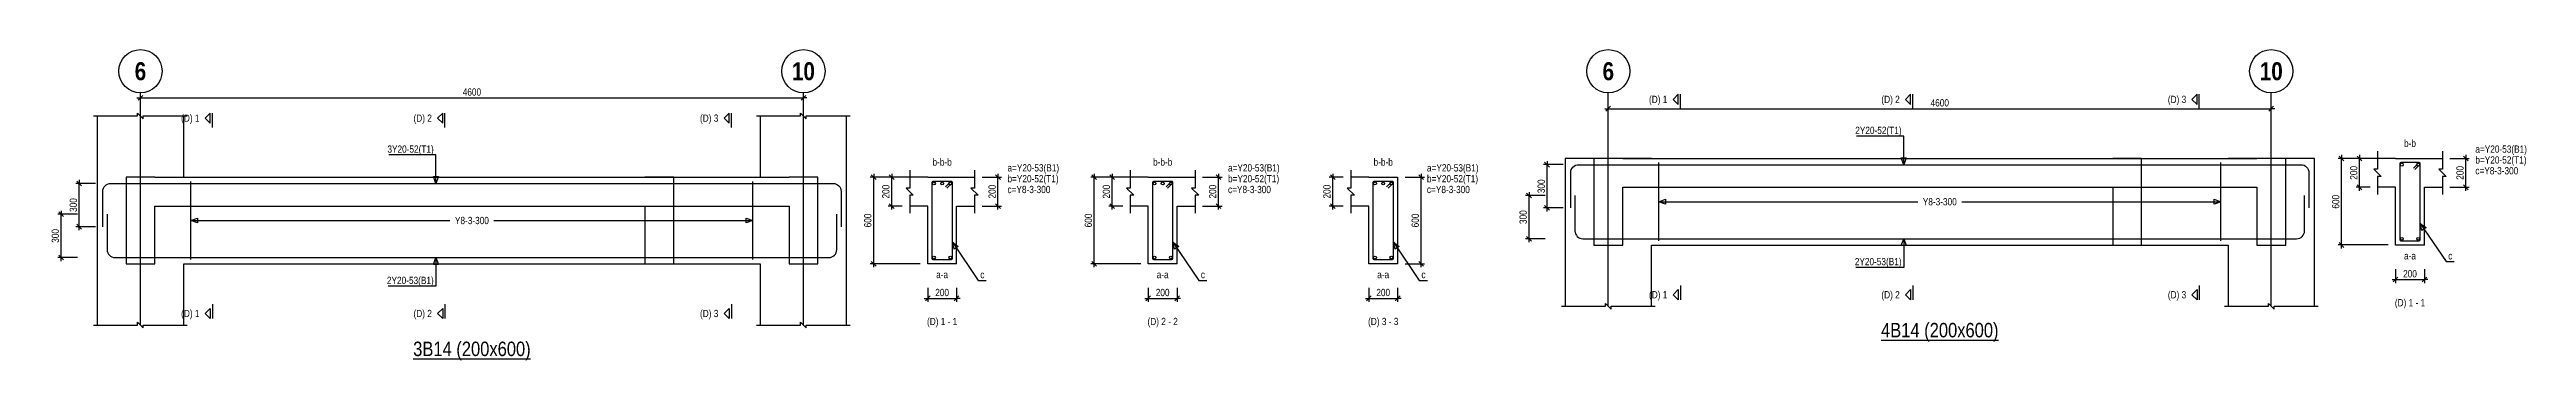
# Model space of a CAD drawing. Extents: x 0 to 206258, y -403073 to 0.
# Drawn here: x 12479 to 46850, y -268724 to -264414 of the extents above; entities that cross this region are included whole.
import ezdxf
from ezdxf.enums import TextEntityAlignment as Align
from ezdxf.lldxf.tags import DXFTag

# ---------------------------------------------------------------- set-up
doc = ezdxf.new("R2010")
doc.units = 0
doc.header["$LTSCALE"] = 1000
for name, color, linetype in [('Axis Circle(Dir 2)', 150, 'Continuous'), ('Axis Label(Dir 1)', 7, 'Continuous'), ('Axis Line(Dir 2)', 150, 'CENTER2'), ('Break Line', 5, 'Continuous'), ('Dimension Line', 5, 'Continuous'), ('Front Elevation Line', 40, 'Continuous'), ('Leader Line', 5, 'Continuous'), ('Link Line', 3, 'Continuous'), ('Rebar Label', 6, 'Continuous'), ('Rebar Line', 7, 'Continuous'), ('Section Label', 1, 'Continuous'), ('Section Line', 1, 'Continuous'), ('Top Rebar Label', 6, 'Continuous'), ('Top Rebar Line', 7, 'Continuous')]:
    doc.layers.add(name, color=color, linetype=linetype)
for name, color, linetype, true_color in [('Back Elevation Line', 191, 'HIDDEN2', 0xd4aaff), ('Beam Label(D)', 94, 'Continuous', 0x008100), ('Beam Line(D)', 112, 'Continuous', 0x00bd5e), ('Link Label', 94, 'Continuous', 0x008100)]:
    doc.layers.add(name, color=color, linetype=linetype, true_color=true_color)
doc.styles.add('Axis Label(Dir 1)', font='ARIALNB.TTF', dxfattribs={"height": 250})
doc.styles.add('Beam Label(D)', font='ARIALN.TTF', dxfattribs={"height": 200})
doc.styles.add('Dimension Text', font='ARIALN.TTF', dxfattribs={"height": 100})
doc.styles.add('Link Label', font='ARIALN.TTF', dxfattribs={"height": 100})
doc.styles.add('Rebar Label', font='ARIALN.TTF', dxfattribs={"height": 100})
doc.styles.add('Section Label', font='ARIALN.TTF', dxfattribs={"height": 100})
doc.styles.add('Top Rebar Label', font='ARIALN.TTF', dxfattribs={"height": 100})
tags = doc.linetypes.add('CENTER2', pattern=[1.125, 0.75, -0.125, 0.125, -0.125]).pattern_tags.tags
tags[10:11] = [DXFTag(74, 4), DXFTag(75, 0), DXFTag(340, '0'), DXFTag(46, 0.0), DXFTag(50, 0.0), DXFTag(44, 0.0), DXFTag(45, 0.0)]
tags[8:9] = [DXFTag(74, 4), DXFTag(75, 0), DXFTag(340, '0'), DXFTag(46, 0.0), DXFTag(50, 0.0), DXFTag(44, 0.0), DXFTag(45, 0.0)]
tags[6:7] = [DXFTag(74, 4), DXFTag(75, 0), DXFTag(340, '0'), DXFTag(46, 0.0), DXFTag(50, 0.0), DXFTag(44, 0.0), DXFTag(45, 0.0)]
tags[4:5] = [DXFTag(74, 4), DXFTag(75, 0), DXFTag(340, '0'), DXFTag(46, 0.0), DXFTag(50, 0.0), DXFTag(44, 0.0), DXFTag(45, 0.0)]
tags = doc.linetypes.add('HIDDEN2', pattern=[0.1875, 0.125, -0.0625]).pattern_tags.tags
tags[6:7] = [DXFTag(74, 4), DXFTag(75, 0), DXFTag(340, '0'), DXFTag(46, 0.0), DXFTag(50, 0.0), DXFTag(44, 0.0), DXFTag(45, 0.0)]
tags[4:5] = [DXFTag(74, 4), DXFTag(75, 0), DXFTag(340, '0'), DXFTag(46, 0.0), DXFTag(50, 0.0), DXFTag(44, 0.0), DXFTag(45, 0.0)]
doc.dimstyles.new('BEAM', dxfattribs={"dimtxt": 100, "dimasz": 30, "dimexe": 48.3, "dimexo": 103.5, "dimgap": 30, "dimtad": 1, "dimtoh": 1, "dimdec": 1, "dimlfac": 0.5, "dimdsep": 46, "dimtxsty": 'Dimension Text', "dimblk": 'PCDIM_TICK', "dimcen": 0.09, "dimclrd": 5, "dimclre": 5, "dimclrt": 5, "dimadec": 1, "dimazin": 0, "dimtp": 1, "dimtm": 1, "dimtfac": 1, "dimtdec": 4, "dimtofl": 0, "dimtmove": 0, "dimatfit": 3, "dimfxl": 1, "dimtolj": 1, "dimtzin": 0, "dimarcsym": 0})

msp = doc.modelspace()

# ---------------------------------------------------------------- texts
at = {"layer": 'Axis Label(Dir 1)', "transparency": 33554687, "style": 'Axis Label(Dir 1)'}
for s, p in [('6', (13740.146, -264714.284)), ('10', (22940.146, -264714.284)), ('6', (34109.055, -264714.284)), ('10', (43309.055, -264714.284))]:
    msp.add_text(s, height=250, dxfattribs=at).set_placement(p, align=Align.MIDDLE_CENTER)
at = {"layer": 'Beam Label(D)', "transparency": 33554687, "style": 'Beam Label(D)'}
for s, p in [('%%U4B14 (200x600)', (38709.055, -268204.284)), ('%%U3B14 (200x600)', (18340.146, -268464.284))]:
    msp.add_text(s, height=200, dxfattribs=at).set_placement(p, align=Align.TOP_CENTER)
at = {"layer": 'Link Label', "transparency": 33554687, "style": 'Link Label'}
for s, p in [(' c=Y8-3-300', (25740.146, -266404.284)), (' c=Y8-3-300', (28800.385, -266404.284)), (' c=Y8-3-300', (31560.623, -266404.284)), (' c=Y8-3-300', (46109.055, -266144.284)), ('c', (45764.055, -267324.284)), ('c', (25395.146, -267584.284)), ('c', (28455.385, -267584.284)), ('c', (31515.623, -267584.284))]:
    msp.add_text(s, height=100, dxfattribs=at).set_placement(p)
for p in [(38709.055, -266524.284), (18340.146, -266784.284)]:
    msp.add_text('Y8-3-300', height=100, dxfattribs=at).set_placement(p, align=Align.MIDDLE_CENTER)
at = {"layer": 'Rebar Label', "transparency": 33554687, "style": 'Rebar Label'}
for s, p in [('b-b', (45234.055, -265794.284)), ('b-b-b', (24865.146, -266054.284)), ('b-b-b', (27925.385, -266054.284)), ('b-b-b', (30985.623, -266054.284)), ('a-a', (45234.055, -267354.284)), ('a-a', (24865.146, -267614.284)), ('a-a', (27925.385, -267614.284)), ('a-a', (30985.623, -267614.284))]:
    msp.add_text(s, height=100, dxfattribs=at).set_placement(p, align=Align.BOTTOM_CENTER)
for p in [(25740.146, -266104.284), (28800.385, -266104.284), (31560.623, -266104.284), (46109.055, -265844.284)]:
    msp.add_text(' a=Y20-53(B1)', height=100, dxfattribs=at).set_placement(p)
for p in [(38179.055, -267404.284), (17810.146, -267664.284)]:
    msp.add_text(' 2Y20-53(B1)', height=100, dxfattribs=at).set_placement(p, align=Align.RIGHT)
at = {"layer": 'Section Label', "transparency": 33554687, "style": 'Section Label'}
for s, p in [('(D) 1', (14559.435, -265364.994)), ('(D) 2', (17784.435, -265364.994)), ('(D) 3', (21759.435, -265364.994)), ('(D) 1', (34928.345, -265104.994)), ('(D) 2', (38153.344, -265104.994)), ('(D) 3', (42128.344, -265104.994)), ('(D) 1', (14559.435, -268073.573)), ('(D) 2', (17784.435, -268073.573)), ('(D) 3', (21759.435, -268073.573)), ('(D) 1', (34928.345, -267813.573)), ('(D) 2', (38153.344, -267813.573)), ('(D) 3', (42128.344, -267813.573))]:
    msp.add_text(s, height=100, dxfattribs=at).set_placement(p, align=Align.MIDDLE_RIGHT)
for s, p in [('(D) 1 - 1', (45234.055, -268004.284)), ('(D) 1 - 1', (24865.146, -268264.284)), ('(D) 2 - 2', (27925.385, -268264.284)), ('(D) 3 - 3', (30985.623, -268264.284))]:
    msp.add_text(s, height=100, dxfattribs=at).set_placement(p, align=Align.BOTTOM_CENTER)
at = {"layer": 'Top Rebar Label', "transparency": 33554687, "style": 'Top Rebar Label'}
for s, p in [(' 2Y20-52(T1)', (38179.055, -265584.284)), (' 3Y20-52(T1)', (17810.146, -265844.284))]:
    msp.add_text(s, height=100, dxfattribs=at).set_placement(p, align=Align.RIGHT)
for p in [(46109.055, -265994.284), (25740.146, -266254.284), (28800.385, -266254.284), (31560.623, -266254.284)]:
    msp.add_text(' b=Y20-52(T1)', height=100, dxfattribs=at).set_placement(p)

# ---------------------------------------------------------------- blocks, each defined once
blk = doc.blocks.new('PCDIM_TICK')
at = {"layer": 'Dimension Line', "color": 0, "transparency": 33554687}
for p, q in [((1.1, 1.1), (-1.1, -1.1)), ((1.6, 0), (0, 0))]:
    blk.add_line(p, q, dxfattribs=at)
blk = doc.blocks.new('*U3389')
at = {"layer": 'Dimension Line', "color": 5, "true_color": 0x0000ff, "transparency": 16777216}
for p, q in [((13115, -266270), (12842, -266270)), ((12890, -266870), (12890, -266270)), ((13115, -266870), (12842, -266870))]:
    blk.add_line(p, q, dxfattribs=at)
at = {"layer": 'Dimension Line', "color": 5, "true_color": 0x0000ff, "transparency": 16777216, "xscale": 30, "yscale": 30}
for p, rotation in [((12890, -266270), 89.99999999999447), ((12890, -266870), 269.9999999999834)]:
    blk.add_blockref('PCDIM_TICK', p, dxfattribs=dict(at, rotation=rotation))
at = {"layer": 'Dimension Line', "color": 5, "true_color": 0x0000ff, "transparency": 16777216, "insert": (12860, -266570), "char_height": 100, "width": 181.5, "attachment_point": 8, "rotation": 90, "style": 'Dimension Text'}
blk.add_mtext('300', dxfattribs=at)
blk = doc.blocks.new('*U3390')
at = {"layer": 'Dimension Line', "color": 5, "true_color": 0x0000ff, "transparency": 16777216}
for p, q in [((12865, -266698), (12592, -266698)), ((12640, -267298), (12640, -266698)), ((12865, -267298), (12592, -267298))]:
    blk.add_line(p, q, dxfattribs=at)
at = {"layer": 'Dimension Line', "color": 5, "true_color": 0x0000ff, "transparency": 16777216, "xscale": 30, "yscale": 30}
for p, rotation in [((12640, -266698), 89.99999999999447), ((12640, -267298), 269.9999999999834)]:
    blk.add_blockref('PCDIM_TICK', p, dxfattribs=dict(at, rotation=rotation))
at = {"layer": 'Dimension Line', "color": 5, "true_color": 0x0000ff, "transparency": 16777216, "insert": (12610, -266998), "char_height": 100, "width": 181.5, "attachment_point": 8, "rotation": 90, "style": 'Dimension Text'}
blk.add_mtext('300', dxfattribs=at)
blk = doc.blocks.new('*U3391')
at = {"layer": 'Dimension Line', "color": 5, "true_color": 0x0000ff, "transparency": 16777216}
for p, q in [((13740, -265231), (13740, -265036)), ((13740, -265084), (22940, -265084)), ((22940, -265231), (22940, -265036))]:
    blk.add_line(p, q, dxfattribs=at)
at = {"layer": 'Dimension Line', "color": 5, "true_color": 0x0000ff, "transparency": 16777216, "xscale": 30, "yscale": 30, "rotation": 180.0000000000004}
blk.add_blockref('PCDIM_TICK', (13740, -265084), dxfattribs=at)
at = {"layer": 'Dimension Line', "color": 5, "true_color": 0x0000ff, "transparency": 16777216, "xscale": 30, "yscale": 30}
blk.add_blockref('PCDIM_TICK', (22940, -265084), dxfattribs=at)
at = {"layer": 'Dimension Line', "color": 5, "true_color": 0x0000ff, "transparency": 16777216, "insert": (18340, -265054), "char_height": 100, "width": 249.2, "attachment_point": 8, "style": 'Dimension Text'}
blk.add_mtext('4600', dxfattribs=at)
blk = doc.blocks.new('*U3392')
at = {"layer": 'Dimension Line', "color": 5, "true_color": 0x0000ff, "transparency": 16777216}
for p, q in [((25419, -266184), (25688, -266184)), ((25640, -266584), (25640, -266184)), ((25419, -266584), (25688, -266584))]:
    blk.add_line(p, q, dxfattribs=at)
at = {"layer": 'Dimension Line', "color": 5, "true_color": 0x0000ff, "transparency": 16777216, "xscale": 30, "yscale": 30}
for p, rotation in [((25640, -266184), 89.99999999999447), ((25640, -266584), 269.9999999999834)]:
    blk.add_blockref('PCDIM_TICK', p, dxfattribs=dict(at, rotation=rotation))
at = {"layer": 'Dimension Line', "color": 5, "true_color": 0x0000ff, "transparency": 16777216, "insert": (25610, -266384), "char_height": 100, "width": 182.77, "attachment_point": 8, "rotation": 90, "style": 'Dimension Text'}
blk.add_mtext('200', dxfattribs=at)
blk = doc.blocks.new('*U3393')
at = {"layer": 'Dimension Line', "color": 5, "true_color": 0x0000ff, "transparency": 16777216}
for p, q in [((24312, -266184), (24117, -266184)), ((24165, -266584), (24165, -266184)), ((24312, -266584), (24117, -266584))]:
    blk.add_line(p, q, dxfattribs=at)
at = {"layer": 'Dimension Line', "color": 5, "true_color": 0x0000ff, "transparency": 16777216, "xscale": 30, "yscale": 30}
for p, rotation in [((24165, -266184), 89.99999999999447), ((24165, -266584), 269.9999999999834)]:
    blk.add_blockref('PCDIM_TICK', p, dxfattribs=dict(at, rotation=rotation))
at = {"layer": 'Dimension Line', "color": 5, "true_color": 0x0000ff, "transparency": 16777216, "insert": (24135, -266384), "char_height": 100, "width": 182.77, "attachment_point": 8, "rotation": 90, "style": 'Dimension Text'}
blk.add_mtext('200', dxfattribs=at)
blk = doc.blocks.new('*U3394')
at = {"layer": 'Dimension Line', "color": 5, "true_color": 0x0000ff, "transparency": 16777216}
for p, q in [((24562, -266184), (23867, -266184)), ((23915, -267384), (23915, -266184)), ((24562, -267384), (23867, -267384))]:
    blk.add_line(p, q, dxfattribs=at)
at = {"layer": 'Dimension Line', "color": 5, "true_color": 0x0000ff, "transparency": 16777216, "xscale": 30, "yscale": 30}
for p, rotation in [((23915, -266184), 89.99999999999447), ((23915, -267384), 269.9999999999834)]:
    blk.add_blockref('PCDIM_TICK', p, dxfattribs=dict(at, rotation=rotation))
at = {"layer": 'Dimension Line', "color": 5, "true_color": 0x0000ff, "transparency": 16777216, "insert": (23885, -266784), "char_height": 100, "width": 181.97, "attachment_point": 8, "rotation": 90, "style": 'Dimension Text'}
blk.add_mtext('600', dxfattribs=at)
blk = doc.blocks.new('*U3395')
at = {"layer": 'Dimension Line', "color": 5, "true_color": 0x0000ff, "transparency": 16777216}
for p, q in [((24665, -267718), (24665, -267913)), ((25065, -267718), (25065, -267913)), ((24665, -267864), (25065, -267864))]:
    blk.add_line(p, q, dxfattribs=at)
at = {"layer": 'Dimension Line', "color": 5, "true_color": 0x0000ff, "transparency": 16777216, "xscale": 30, "yscale": 30, "rotation": 180.0000000000004}
blk.add_blockref('PCDIM_TICK', (24665, -267864), dxfattribs=at)
at = {"layer": 'Dimension Line', "color": 5, "true_color": 0x0000ff, "transparency": 16777216, "xscale": 30, "yscale": 30}
blk.add_blockref('PCDIM_TICK', (25065, -267864), dxfattribs=at)
at = {"layer": 'Dimension Line', "color": 5, "true_color": 0x0000ff, "transparency": 16777216, "insert": (24865, -267834), "char_height": 100, "width": 182.77, "attachment_point": 8, "style": 'Dimension Text'}
blk.add_mtext('200', dxfattribs=at)
blk = doc.blocks.new('*U3396')
at = {"layer": 'Dimension Line', "color": 5, "true_color": 0x0000ff, "transparency": 16777216}
for p, q in [((28479, -266184), (28749, -266184)), ((28700, -266584), (28700, -266184)), ((28479, -266584), (28749, -266584))]:
    blk.add_line(p, q, dxfattribs=at)
at = {"layer": 'Dimension Line', "color": 5, "true_color": 0x0000ff, "transparency": 16777216, "xscale": 30, "yscale": 30}
for p, rotation in [((28700, -266184), 89.99999999999447), ((28700, -266584), 269.9999999999834)]:
    blk.add_blockref('PCDIM_TICK', p, dxfattribs=dict(at, rotation=rotation))
at = {"layer": 'Dimension Line', "color": 5, "true_color": 0x0000ff, "transparency": 16777216, "insert": (28670, -266384), "char_height": 100, "width": 182.77, "attachment_point": 8, "rotation": 90, "style": 'Dimension Text'}
blk.add_mtext('200', dxfattribs=at)
blk = doc.blocks.new('*U3397')
at = {"layer": 'Dimension Line', "color": 5, "true_color": 0x0000ff, "transparency": 16777216}
for p, q in [((27372, -266184), (27177, -266184)), ((27225, -266584), (27225, -266184)), ((27372, -266584), (27177, -266584))]:
    blk.add_line(p, q, dxfattribs=at)
at = {"layer": 'Dimension Line', "color": 5, "true_color": 0x0000ff, "transparency": 16777216, "xscale": 30, "yscale": 30}
for p, rotation in [((27225, -266184), 89.99999999999447), ((27225, -266584), 269.9999999999834)]:
    blk.add_blockref('PCDIM_TICK', p, dxfattribs=dict(at, rotation=rotation))
at = {"layer": 'Dimension Line', "color": 5, "true_color": 0x0000ff, "transparency": 16777216, "insert": (27195, -266384), "char_height": 100, "width": 182.77, "attachment_point": 8, "rotation": 90, "style": 'Dimension Text'}
blk.add_mtext('200', dxfattribs=at)
blk = doc.blocks.new('*U3398')
at = {"layer": 'Dimension Line', "color": 5, "true_color": 0x0000ff, "transparency": 16777216}
for p, q in [((27622, -266184), (26927, -266184)), ((26975, -267384), (26975, -266184)), ((27622, -267384), (26927, -267384))]:
    blk.add_line(p, q, dxfattribs=at)
at = {"layer": 'Dimension Line', "color": 5, "true_color": 0x0000ff, "transparency": 16777216, "xscale": 30, "yscale": 30}
for p, rotation in [((26975, -266184), 89.99999999999447), ((26975, -267384), 269.9999999999834)]:
    blk.add_blockref('PCDIM_TICK', p, dxfattribs=dict(at, rotation=rotation))
at = {"layer": 'Dimension Line', "color": 5, "true_color": 0x0000ff, "transparency": 16777216, "insert": (26945, -266784), "char_height": 100, "width": 181.97, "attachment_point": 8, "rotation": 90, "style": 'Dimension Text'}
blk.add_mtext('600', dxfattribs=at)
blk = doc.blocks.new('*U3399')
at = {"layer": 'Dimension Line', "color": 5, "true_color": 0x0000ff, "transparency": 16777216}
for p, q in [((27725, -267718), (27725, -267913)), ((28125, -267718), (28125, -267913)), ((27725, -267864), (28125, -267864))]:
    blk.add_line(p, q, dxfattribs=at)
at = {"layer": 'Dimension Line', "color": 5, "true_color": 0x0000ff, "transparency": 16777216, "xscale": 30, "yscale": 30, "rotation": 180.0000000000004}
blk.add_blockref('PCDIM_TICK', (27725, -267864), dxfattribs=at)
at = {"layer": 'Dimension Line', "color": 5, "true_color": 0x0000ff, "transparency": 16777216, "xscale": 30, "yscale": 30}
blk.add_blockref('PCDIM_TICK', (28125, -267864), dxfattribs=at)
at = {"layer": 'Dimension Line', "color": 5, "true_color": 0x0000ff, "transparency": 16777216, "insert": (27925, -267834), "char_height": 100, "width": 182.77, "attachment_point": 8, "style": 'Dimension Text'}
blk.add_mtext('200', dxfattribs=at)
blk = doc.blocks.new('*U3400')
at = {"layer": 'Dimension Line', "color": 5, "true_color": 0x0000ff, "transparency": 16777216}
for p, q in [((31289, -266184), (31559, -266184)), ((31511, -267384), (31511, -266184)), ((31289, -267384), (31559, -267384))]:
    blk.add_line(p, q, dxfattribs=at)
at = {"layer": 'Dimension Line', "color": 5, "true_color": 0x0000ff, "transparency": 16777216, "xscale": 30, "yscale": 30}
for p, rotation in [((31511, -266184), 89.99999999999447), ((31511, -267384), 269.9999999999834)]:
    blk.add_blockref('PCDIM_TICK', p, dxfattribs=dict(at, rotation=rotation))
at = {"layer": 'Dimension Line', "color": 5, "true_color": 0x0000ff, "transparency": 16777216, "insert": (31481, -266784), "char_height": 100, "width": 181.97, "attachment_point": 8, "rotation": 90, "style": 'Dimension Text'}
blk.add_mtext('600', dxfattribs=at)
blk = doc.blocks.new('*U3401')
at = {"layer": 'Dimension Line', "color": 5, "true_color": 0x0000ff, "transparency": 16777216}
for p, q in [((30432, -266184), (30237, -266184)), ((30286, -266584), (30286, -266184)), ((30432, -266584), (30237, -266584))]:
    blk.add_line(p, q, dxfattribs=at)
at = {"layer": 'Dimension Line', "color": 5, "true_color": 0x0000ff, "transparency": 16777216, "xscale": 30, "yscale": 30}
for p, rotation in [((30286, -266184), 89.99999999999447), ((30286, -266584), 269.9999999999834)]:
    blk.add_blockref('PCDIM_TICK', p, dxfattribs=dict(at, rotation=rotation))
at = {"layer": 'Dimension Line', "color": 5, "true_color": 0x0000ff, "transparency": 16777216, "insert": (30256, -266384), "char_height": 100, "width": 182.77, "attachment_point": 8, "rotation": 90, "style": 'Dimension Text'}
blk.add_mtext('200', dxfattribs=at)
blk = doc.blocks.new('*U3402')
at = {"layer": 'Dimension Line', "color": 5, "true_color": 0x0000ff, "transparency": 16777216}
for p, q in [((30786, -267718), (30786, -267913)), ((31186, -267718), (31186, -267913)), ((30786, -267864), (31186, -267864))]:
    blk.add_line(p, q, dxfattribs=at)
at = {"layer": 'Dimension Line', "color": 5, "true_color": 0x0000ff, "transparency": 16777216, "xscale": 30, "yscale": 30, "rotation": 180.0000000000004}
blk.add_blockref('PCDIM_TICK', (30786, -267864), dxfattribs=at)
at = {"layer": 'Dimension Line', "color": 5, "true_color": 0x0000ff, "transparency": 16777216, "xscale": 30, "yscale": 30}
blk.add_blockref('PCDIM_TICK', (31186, -267864), dxfattribs=at)
at = {"layer": 'Dimension Line', "color": 5, "true_color": 0x0000ff, "transparency": 16777216, "insert": (30986, -267834), "char_height": 100, "width": 182.77, "attachment_point": 8, "style": 'Dimension Text'}
blk.add_mtext('200', dxfattribs=at)
blk = doc.blocks.new('*U3403')
at = {"layer": 'Dimension Line', "color": 5, "true_color": 0x0000ff, "transparency": 16777216}
for p, q in [((33484, -266010), (33211, -266010)), ((33259, -266610), (33259, -266010)), ((33484, -266610), (33211, -266610))]:
    blk.add_line(p, q, dxfattribs=at)
at = {"layer": 'Dimension Line', "color": 5, "true_color": 0x0000ff, "transparency": 16777216, "xscale": 30, "yscale": 30}
for p, rotation in [((33259, -266010), 89.99999999999447), ((33259, -266610), 269.9999999999834)]:
    blk.add_blockref('PCDIM_TICK', p, dxfattribs=dict(at, rotation=rotation))
at = {"layer": 'Dimension Line', "color": 5, "true_color": 0x0000ff, "transparency": 16777216, "insert": (33229, -266310), "char_height": 100, "width": 181.5, "attachment_point": 8, "rotation": 90, "style": 'Dimension Text'}
blk.add_mtext('300', dxfattribs=at)
blk = doc.blocks.new('*U3404')
at = {"layer": 'Dimension Line', "color": 5, "true_color": 0x0000ff, "transparency": 16777216}
for p, q in [((33234, -266438), (32961, -266438)), ((33009, -267038), (33009, -266438)), ((33234, -267038), (32961, -267038))]:
    blk.add_line(p, q, dxfattribs=at)
at = {"layer": 'Dimension Line', "color": 5, "true_color": 0x0000ff, "transparency": 16777216, "xscale": 30, "yscale": 30}
for p, rotation in [((33009, -266438), 89.99999999999447), ((33009, -267038), 269.9999999999834)]:
    blk.add_blockref('PCDIM_TICK', p, dxfattribs=dict(at, rotation=rotation))
at = {"layer": 'Dimension Line', "color": 5, "true_color": 0x0000ff, "transparency": 16777216, "insert": (32979, -266738), "char_height": 100, "width": 181.5, "attachment_point": 8, "rotation": 90, "style": 'Dimension Text'}
blk.add_mtext('300', dxfattribs=at)
blk = doc.blocks.new('*U3405')
at = {"layer": 'Dimension Line', "color": 5, "true_color": 0x0000ff, "transparency": 16777216}
for p, q in [((34109, -265381), (34109, -265186)), ((34109, -265234), (43309, -265234)), ((43309, -265381), (43309, -265186))]:
    blk.add_line(p, q, dxfattribs=at)
at = {"layer": 'Dimension Line', "color": 5, "true_color": 0x0000ff, "transparency": 16777216, "xscale": 30, "yscale": 30, "rotation": 180.0000000000004}
blk.add_blockref('PCDIM_TICK', (34109, -265234), dxfattribs=at)
at = {"layer": 'Dimension Line', "color": 5, "true_color": 0x0000ff, "transparency": 16777216, "xscale": 30, "yscale": 30}
blk.add_blockref('PCDIM_TICK', (43309, -265234), dxfattribs=at)
at = {"layer": 'Dimension Line', "color": 5, "true_color": 0x0000ff, "transparency": 16777216, "insert": (38709, -265204), "char_height": 100, "width": 249.2, "attachment_point": 8, "style": 'Dimension Text'}
blk.add_mtext('4600', dxfattribs=at)
blk = doc.blocks.new('*U3406')
at = {"layer": 'Dimension Line', "color": 5, "true_color": 0x0000ff, "transparency": 16777216}
for p, q in [((45788, -265924), (46057, -265924)), ((46009, -266324), (46009, -265924)), ((45788, -266324), (46057, -266324))]:
    blk.add_line(p, q, dxfattribs=at)
at = {"layer": 'Dimension Line', "color": 5, "true_color": 0x0000ff, "transparency": 16777216, "xscale": 30, "yscale": 30}
for p, rotation in [((46009, -265924), 89.99999999999447), ((46009, -266324), 269.9999999999834)]:
    blk.add_blockref('PCDIM_TICK', p, dxfattribs=dict(at, rotation=rotation))
at = {"layer": 'Dimension Line', "color": 5, "true_color": 0x0000ff, "transparency": 16777216, "insert": (45979, -266124), "char_height": 100, "width": 182.77, "attachment_point": 8, "rotation": 90, "style": 'Dimension Text'}
blk.add_mtext('200', dxfattribs=at)
blk = doc.blocks.new('*U3407')
at = {"layer": 'Dimension Line', "color": 5, "true_color": 0x0000ff, "transparency": 16777216}
for p, q in [((44681, -265924), (44486, -265924)), ((44534, -266324), (44534, -265924)), ((44681, -266324), (44486, -266324))]:
    blk.add_line(p, q, dxfattribs=at)
at = {"layer": 'Dimension Line', "color": 5, "true_color": 0x0000ff, "transparency": 16777216, "xscale": 30, "yscale": 30}
for p, rotation in [((44534, -265924), 89.99999999999447), ((44534, -266324), 269.9999999999834)]:
    blk.add_blockref('PCDIM_TICK', p, dxfattribs=dict(at, rotation=rotation))
at = {"layer": 'Dimension Line', "color": 5, "true_color": 0x0000ff, "transparency": 16777216, "insert": (44504, -266124), "char_height": 100, "width": 182.77, "attachment_point": 8, "rotation": 90, "style": 'Dimension Text'}
blk.add_mtext('200', dxfattribs=at)
blk = doc.blocks.new('*U3408')
at = {"layer": 'Dimension Line', "color": 5, "true_color": 0x0000ff, "transparency": 16777216}
for p, q in [((44931, -265924), (44236, -265924)), ((44284, -267124), (44284, -265924)), ((44931, -267124), (44236, -267124))]:
    blk.add_line(p, q, dxfattribs=at)
at = {"layer": 'Dimension Line', "color": 5, "true_color": 0x0000ff, "transparency": 16777216, "xscale": 30, "yscale": 30}
for p, rotation in [((44284, -265924), 89.99999999999447), ((44284, -267124), 269.9999999999834)]:
    blk.add_blockref('PCDIM_TICK', p, dxfattribs=dict(at, rotation=rotation))
at = {"layer": 'Dimension Line', "color": 5, "true_color": 0x0000ff, "transparency": 16777216, "insert": (44254, -266524), "char_height": 100, "width": 181.97, "attachment_point": 8, "rotation": 90, "style": 'Dimension Text'}
blk.add_mtext('600', dxfattribs=at)
blk = doc.blocks.new('*U3409')
at = {"layer": 'Dimension Line', "color": 5, "true_color": 0x0000ff, "transparency": 16777216}
for p, q in [((45034, -267458), (45034, -267653)), ((45034, -267604), (45434, -267604)), ((45434, -267458), (45434, -267653))]:
    blk.add_line(p, q, dxfattribs=at)
at = {"layer": 'Dimension Line', "color": 5, "true_color": 0x0000ff, "transparency": 16777216, "xscale": 30, "yscale": 30, "rotation": 180.0000000000004}
blk.add_blockref('PCDIM_TICK', (45034, -267604), dxfattribs=at)
at = {"layer": 'Dimension Line', "color": 5, "true_color": 0x0000ff, "transparency": 16777216, "xscale": 30, "yscale": 30}
blk.add_blockref('PCDIM_TICK', (45434, -267604), dxfattribs=at)
at = {"layer": 'Dimension Line', "color": 5, "true_color": 0x0000ff, "transparency": 16777216, "insert": (45234, -267574), "char_height": 100, "width": 182.77, "attachment_point": 8, "style": 'Dimension Text'}
blk.add_mtext('200', dxfattribs=at)

# ---------------------------------------------------------------- dimensions: what is measured, and where the dimension line sits
at = {"layer": 'Dimension Line', "transparency": 33554687}
for base, p1, p2, text, picture, middle in [((18340.146, -265084.284), (13740.146, -265334.284), (22940.146, -265334.284), '4600', '*U3391', (18340.146, -265084.284)), ((38709.055, -265234.284), (34109.055, -265484.284), (43309.055, -265484.284), '4600', '*U3405', (38709.055, -265234.284)), ((45234.055, -267604.284), (45034.055, -267354.284), (45434.055, -267354.284), '200', '*U3409', (45234.055, -267604.284)), ((24865.146, -267864.284), (24665.146, -267614.284), (25065.146, -267614.284), '200', '*U3395', (24865.146, -267864.284)), ((27925.385, -267864.284), (27725.385, -267614.284), (28125.385, -267614.284), '200', '*U3399', (27925.385, -267864.284)), ((30985.623, -267864.284), (30785.623, -267614.284), (31185.623, -267614.284), '200', '*U3402', (30985.623, -267864.284))]:
    dim = msp.add_linear_dim(base=base, p1=p1, p2=p2, text=text, dimstyle='BEAM', override={"dimscale": 1, "dimtxt": 100, "dimasz": 30, "dimexe": 48.3, "dimexo": 103.5, "dimgap": 30, "dimtad": 1, "dimtih": 0, "dimdec": 1, "dimlfac": 0.5, "dimzin": 8, "dimlunit": 2, "dimpost": '', "dimtxsty": 'Dimension Text', "dimblk": 'PCDIM_TICK', "dimse1": 0, "dimse2": 0, "dimsd2": 0, "dimclrd": 5, "dimclre": 5, "dimclrt": 5, "dimaunit": 0, "dimadec": 1, "dimazin": 0, "dimtol": 0, "dimtp": 1, "dimtm": 1, "dimtmove": 0}, dxfattribs=at)
    dim.commit()
    dim.dimension.update_dxf_attribs({"geometry": picture, "text_midpoint": middle})
for base, p1, p2, text, picture, middle in [((33259.055, -266310.284), (33587.055, -266610.284), (33587.055, -266010.284), '300', '*U3403', (33259.055, -266310.284)), ((44284.055, -266524.284), (45034.055, -267124.284), (45034.055, -265924.284), '600', '*U3408', (44284.055, -266524.284)), ((44534.055, -266124.284), (44784.055, -266324.284), (44784.055, -265924.284), '200', '*U3407', (44534.055, -266124.284)), ((46009.055, -266124.284), (45684.055, -266324.284), (45684.055, -265924.284), '200', '*U3406', (46009.055, -266124.284)), ((12890.146, -266570.284), (13218.146, -266870.284), (13218.146, -266270.284), '300', '*U3389', (12890.146, -266570.284)), ((23915.146, -266784.284), (24665.146, -267384.284), (24665.146, -266184.284), '600', '*U3394', (23915.146, -266784.284)), ((24165.146, -266384.284), (24415.146, -266584.284), (24415.146, -266184.284), '200', '*U3393', (24165.146, -266384.284)), ((25640.146, -266384.284), (25315.146, -266584.284), (25315.146, -266184.284), '200', '*U3392', (25640.146, -266384.284)), ((26975.385, -266784.284), (27725.385, -267384.284), (27725.385, -266184.284), '600', '*U3398', (26975.385, -266784.284)), ((27225.385, -266384.284), (27475.385, -266584.284), (27475.385, -266184.284), '200', '*U3397', (27225.385, -266384.284)), ((28700.385, -266384.284), (28375.385, -266584.284), (28375.385, -266184.284), '200', '*U3396', (28700.385, -266384.284)), ((30285.623, -266384.284), (30535.623, -266584.284), (30535.623, -266184.284), '200', '*U3401', (30285.623, -266384.284)), ((31510.623, -266784.284), (31185.623, -267384.284), (31185.623, -266184.284), '600', '*U3400', (31510.623, -266784.284)), ((12640.146, -266998.284), (12968.146, -267298.284), (12968.146, -266698.284), '300', '*U3390', (12640.146, -266998.284)), ((33009.055, -266738.284), (33337.055, -267038.284), (33337.055, -266438.284), '300', '*U3404', (33009.055, -266738.284))]:
    dim = msp.add_linear_dim(base=base, p1=p1, p2=p2, angle=90, text=text, dimstyle='BEAM', override={"dimscale": 1, "dimtxt": 100, "dimasz": 30, "dimexe": 48.3, "dimexo": 103.5, "dimgap": 30, "dimtad": 1, "dimtih": 0, "dimdec": 1, "dimlfac": 0.5, "dimzin": 8, "dimlunit": 2, "dimpost": '', "dimtxsty": 'Dimension Text', "dimblk": 'PCDIM_TICK', "dimse1": 0, "dimse2": 0, "dimsd2": 0, "dimclrd": 5, "dimclre": 5, "dimclrt": 5, "dimaunit": 0, "dimadec": 1, "dimazin": 0, "dimtol": 0, "dimtp": 1, "dimtm": 1, "dimtmove": 0}, dxfattribs=at)
    dim.commit()
    dim.dimension.update_dxf_attribs({"geometry": picture, "text_midpoint": middle})

# ---------------------------------------------------------------- linework, layer by layer
at = {"layer": 'Axis Circle(Dir 2)', "transparency": 33554687}
for centre in [(13740.146, -264714.284), (22940.146, -264714.284), (34109.055, -264714.284), (43309.055, -264714.284)]:
    msp.add_circle(centre, 300, dxfattribs=at)
at = {"layer": 'Axis Line(Dir 2)', "transparency": 33554687}
for points in [[(13740.146, -268234.284), (13740.146, -265014.284)], [(22940.146, -268234.284), (22940.146, -265014.284)], [(34109.055, -267974.284), (34109.055, -265014.284)], [(43309.055, -267974.284), (43309.055, -265014.284)]]:
    msp.add_lwpolyline(points, dxfattribs=at)
at = {"layer": 'Back Elevation Line', "transparency": 33554687}
for points in [[(34309.055, -265924.284), (33909.055, -265924.284)], [(33909.055, -265924.284), (33909.055, -267124.284)], [(34309.055, -265924.284), (41109.055, -265924.284)], [(41509.055, -265924.284), (41109.055, -265924.284)], [(41509.055, -267124.284), (41509.055, -265924.284)], [(13940.146, -266184.284), (13540.146, -266184.284)], [(13540.146, -266184.284), (13540.146, -267384.284)], [(13940.146, -266184.284), (20740.146, -266184.284)], [(21140.146, -266184.284), (20740.146, -266184.284)], [(21140.146, -267384.284), (21140.146, -266184.284)], [(34309.055, -267124.284), (34309.055, -266324.284)], [(34309.055, -266324.284), (41109.055, -266324.284)], [(41109.055, -266324.284), (41109.055, -267124.284)], [(13940.146, -267384.284), (13940.146, -266584.284)], [(13940.146, -266584.284), (20740.146, -266584.284)], [(20740.146, -266584.284), (20740.146, -267384.284)], [(13540.146, -267384.284), (13940.146, -267384.284)], [(20740.146, -267384.284), (21140.146, -267384.284)], [(33909.055, -267124.284), (34309.055, -267124.284)], [(41109.055, -267124.284), (41509.055, -267124.284)]]:
    msp.add_lwpolyline(points, dxfattribs=at)
at = {"layer": 'Beam Line(D)', "transparency": 33554687}
for points in [[(13140.146, -265334.284), (13140.146, -266184.284)], [(14340.146, -266184.284), (14340.146, -265334.284)], [(22340.146, -265334.284), (22340.146, -266184.284)], [(23540.146, -266184.284), (23540.146, -265334.284)], [(33509.055, -265924.284), (33509.055, -267974.284)], [(34709.055, -265924.284), (33509.055, -265924.284)], [(34709.055, -265924.284), (42709.055, -265924.284)], [(43909.055, -265924.284), (42709.055, -265924.284)], [(43909.055, -267974.284), (43909.055, -265924.284)], [(45034.055, -265924.284), (44784.055, -265924.284)], [(45034.055, -265924.284), (45434.055, -265924.284)], [(45034.055, -265924.284), (45034.055, -265924.284)], [(45434.055, -265924.284), (45434.055, -265924.284)], [(45434.055, -265924.284), (45684.055, -265924.284)], [(13140.146, -266184.284), (13140.146, -268234.284)], [(14340.146, -266184.284), (22340.146, -266184.284)], [(23540.146, -268234.284), (23540.146, -266184.284)], [(24665.146, -266184.284), (24415.146, -266184.284)], [(24665.146, -266184.284), (25065.146, -266184.284)], [(24665.146, -266184.284), (24665.146, -266184.284)], [(25065.146, -266184.284), (25065.146, -266184.284)], [(25065.146, -266184.284), (25315.146, -266184.284)], [(27725.385, -266184.284), (27475.385, -266184.284)], [(27725.385, -266184.284), (28125.385, -266184.284)], [(27725.385, -266184.284), (27725.385, -266184.284)], [(28125.385, -266184.284), (28125.385, -266184.284)], [(28125.385, -266184.284), (28375.385, -266184.284)], [(30785.623, -266184.284), (31185.623, -266184.284), (31185.623, -267384.284), (30785.623, -267384.284), (30785.623, -266584.284), (30535.623, -266584.284)], [(30785.623, -266184.284), (30535.623, -266184.284)], [(30785.623, -266184.284), (30785.623, -266184.284)], [(45434.055, -267124.284), (45034.055, -267124.284), (45034.055, -266324.284), (44784.055, -266324.284)], [(45434.055, -267124.284), (45434.055, -266324.284), (45684.055, -266324.284)], [(25065.146, -267384.284), (24665.146, -267384.284), (24665.146, -266584.284), (24415.146, -266584.284)], [(25065.146, -267384.284), (25065.146, -266584.284), (25315.146, -266584.284)], [(28125.385, -267384.284), (27725.385, -267384.284), (27725.385, -266584.284), (27475.385, -266584.284)], [(28125.385, -267384.284), (28125.385, -266584.284), (28375.385, -266584.284)], [(14340.146, -268234.284), (14340.146, -267384.284)], [(14340.146, -267384.284), (22340.146, -267384.284)], [(22340.146, -267384.284), (22340.146, -268234.284)], [(34709.055, -267974.284), (34709.055, -267124.284)], [(34709.055, -267124.284), (42709.056, -267124.284)], [(42709.056, -267124.284), (42709.056, -267974.284)]]:
    msp.add_lwpolyline(points, dxfattribs=at)
at = {"layer": 'Break Line', "transparency": 33554687}
for points in [[(13090.146, -265334.284), (13700.146, -265334.284), (13700.146, -265294.284), (13780.146, -265374.284), (13780.146, -265334.284), (14390.146, -265334.284)], [(22290.146, -265334.284), (22900.146, -265334.284), (22900.146, -265294.284), (22980.146, -265374.284), (22980.146, -265334.284), (23590.146, -265334.284)], [(44784.055, -265824.284), (44784.055, -266074.284), (44734.055, -266074.284), (44834.055, -266174.284), (44784.055, -266174.284), (44784.055, -266424.284)], [(45684.055, -265824.284), (45684.055, -266074.284), (45634.055, -266074.284), (45734.055, -266174.284), (45684.055, -266174.284), (45684.055, -266424.284)], [(24415.146, -266084.284), (24415.146, -266334.284), (24365.146, -266334.284), (24465.146, -266434.284), (24415.146, -266434.284), (24415.146, -266684.284)], [(25315.146, -266084.284), (25315.146, -266334.284), (25265.146, -266334.284), (25365.146, -266434.284), (25315.146, -266434.284), (25315.146, -266684.284)], [(27475.385, -266084.284), (27475.385, -266334.284), (27425.385, -266334.284), (27525.385, -266434.284), (27475.385, -266434.284), (27475.385, -266684.284)], [(28375.385, -266084.284), (28375.385, -266334.284), (28325.385, -266334.284), (28425.385, -266434.284), (28375.385, -266434.284), (28375.385, -266684.284)], [(30535.623, -266084.284), (30535.623, -266334.284), (30485.623, -266334.284), (30585.623, -266434.284), (30535.623, -266434.284), (30535.623, -266684.284)], [(33459.055, -267974.284), (34069.055, -267974.284), (34069.055, -267934.284), (34149.055, -268014.284), (34149.055, -267974.284), (34759.055, -267974.284)], [(42659.056, -267974.284), (43269.056, -267974.284), (43269.056, -267934.284), (43349.056, -268014.284), (43349.056, -267974.284), (43959.055, -267974.284)], [(13090.146, -268234.284), (13700.146, -268234.284), (13700.146, -268194.284), (13780.146, -268274.284), (13780.146, -268234.284), (14390.146, -268234.284)], [(22290.146, -268234.284), (22900.146, -268234.284), (22900.146, -268194.284), (22980.146, -268274.284), (22980.146, -268234.284), (23590.146, -268234.284)]]:
    msp.add_lwpolyline(points, dxfattribs=at)
at = {"layer": 'Front Elevation Line', "transparency": 33554687}
for points in [[(34309.055, -265924.284), (33909.055, -265924.284)], [(33909.055, -265924.284), (33909.055, -267124.284)], [(34309.055, -265924.284), (43109.055, -265924.284)], [(43509.055, -265924.284), (43109.055, -265924.284)], [(43509.055, -267124.284), (43509.055, -265924.284)], [(13940.146, -266184.284), (13540.146, -266184.284)], [(13540.146, -266184.284), (13540.146, -267384.284)], [(13940.146, -266184.284), (22740.146, -266184.284)], [(23140.146, -266184.284), (22740.146, -266184.284)], [(23140.146, -267384.284), (23140.146, -266184.284)], [(34309.055, -267124.284), (34309.055, -266324.284)], [(34309.055, -266324.284), (43109.055, -266324.284)], [(43109.055, -266324.284), (43109.055, -267124.284)], [(13940.146, -267384.284), (13940.146, -266584.284)], [(13940.146, -266584.284), (22740.146, -266584.284)], [(22740.146, -266584.284), (22740.146, -267384.284)], [(13540.146, -267384.284), (13940.146, -267384.284)], [(22740.146, -267384.284), (23140.146, -267384.284)], [(33909.055, -267124.284), (34309.055, -267124.284)], [(43109.055, -267124.284), (43509.055, -267124.284)]]:
    msp.add_lwpolyline(points, dxfattribs=at)
at = {"layer": 'Leader Line', "transparency": 33554687}
for points in [[(38209.055, -266010.284), (38209.055, -265614.284), (37554.064, -265614.284)], [(17840.146, -266270.284), (17840.146, -265874.284), (17185.155, -265874.284)], [(38174.853, -265916.314), (38243.257, -265916.314), (38209.055, -266010.284), (38174.853, -265916.314)], [(17805.944, -266176.314), (17874.348, -266176.314), (17840.146, -266270.284), (17805.944, -266176.314)], [(34809.055, -266524.284), (34903.025, -266490.082), (34903.025, -266558.486), (34809.055, -266524.284), (38404.411, -266524.284)], [(39013.699, -266524.284), (42609.055, -266524.284), (42515.086, -266558.486), (42515.086, -266490.082), (42609.055, -266524.284)], [(14440.146, -266784.284), (14534.115, -266750.082), (14534.115, -266818.486), (14440.146, -266784.284), (18035.502, -266784.284)], [(18644.79, -266784.284), (22240.146, -266784.284), (22146.177, -266818.486), (22146.177, -266750.082), (22240.146, -266784.284)], [(38209.055, -267038.284), (38209.055, -267434.284), (37546.382, -267434.284)], [(38243.257, -267132.253), (38174.853, -267132.253), (38209.055, -267038.284), (38243.257, -267132.253)], [(45456.996, -266883.008), (45400.312, -266921.297), (45376.055, -266824.284), (45456.996, -266883.008)], [(45376.055, -266824.284), (45734.055, -267354.284), (45847.185, -267354.284)], [(17840.146, -267298.284), (17840.146, -267694.284), (17177.472, -267694.284)], [(17874.348, -267392.253), (17805.944, -267392.253), (17840.146, -267298.284), (17874.348, -267392.253)], [(25088.086, -267143.008), (25031.402, -267181.297), (25007.146, -267084.284), (25088.086, -267143.008)], [(25007.146, -267084.284), (25365.146, -267614.284), (25478.275, -267614.284)], [(28148.325, -267143.008), (28091.641, -267181.297), (28067.384, -267084.283), (28148.325, -267143.008)], [(28067.384, -267084.283), (28425.385, -267614.284), (28538.514, -267614.284)], [(31208.563, -267143.007), (31151.879, -267181.296), (31127.622, -267084.282), (31208.563, -267143.007)], [(31127.622, -267084.282), (31485.623, -267614.284), (31598.753, -267614.284)]]:
    msp.add_lwpolyline(points, dxfattribs=at)
at = {"layer": 'Link Line', "transparency": 33554687}
for p, q in [((34809.055, -267066.284), (34809.055, -265982.284)), ((42609.055, -267066.284), (42609.055, -265982.284)), ((14440.146, -267326.284), (14440.146, -266242.284)), ((22240.146, -267326.284), (22240.146, -266242.284))]:
    msp.add_line(p, q, dxfattribs=at)
for points in [[(45301.244, -266076.894), (45371.955, -266006.183, 0.668178638), (45362.055, -265982.284), (45106.055, -265982.284, 0.414213562), (45092.055, -265996.284), (45092.055, -267052.284, 0.414213562), (45106.055, -267066.284), (45362.055, -267066.284, 0.414213562), (45376.055, -267052.284), (45376.055, -265996.284, 0.668178638), (45352.156, -265986.384), (45281.445, -266057.095)], [(24932.335, -266336.894), (25003.045, -266266.183, 0.668178638), (24993.146, -266242.284), (24737.146, -266242.284, 0.414213562), (24723.146, -266256.284), (24723.146, -267312.284, 0.414213562), (24737.146, -267326.284), (24993.146, -267326.284, 0.414213562), (25007.146, -267312.284), (25007.146, -266256.284, 0.668178638), (24983.246, -266246.384), (24912.536, -266317.095)], [(27992.573, -266336.894), (28063.284, -266266.183, 0.668178638), (28053.385, -266242.284), (27797.385, -266242.284, 0.414213562), (27783.385, -266256.284), (27783.385, -267312.284, 0.414213562), (27797.385, -267326.284), (28053.385, -267326.284, 0.414213562), (28067.385, -267312.284), (28067.385, -266256.284, 0.668178638), (28043.485, -266246.384), (27972.774, -266317.095)], [(31052.812, -266336.894), (31123.523, -266266.183, 0.668178638), (31113.623, -266242.284), (30857.623, -266242.284, 0.414213562), (30843.623, -266256.284), (30843.623, -267312.284, 0.414213562), (30857.623, -267326.284), (31113.623, -267326.284, 0.414213562), (31127.623, -267312.284), (31127.623, -266256.284, 0.668178638), (31103.724, -266246.384), (31033.013, -266317.095)]]:
    msp.add_lwpolyline(points, format="xyb", dxfattribs=at)
at = {"layer": 'Rebar Line', "transparency": 33554687}
for points in [[(13278.146, -266698.284), (13278.146, -267188.328, 0.414213562), (13388.102, -267298.284), (23292.19, -267298.284, 0.414213562), (23402.146, -267188.328), (23402.146, -266698.284)], [(33647.055, -266438.284), (33647.055, -266928.328, 0.414213562), (33757.011, -267038.284), (43661.099, -267038.284, 0.414213562), (43771.055, -266928.328), (43771.055, -266438.284)]]:
    msp.add_lwpolyline(points, format="xyb", dxfattribs=at)
for centre in [(45120.055, -266010.284), (45348.055, -266010.284), (24751.146, -266270.284), (24865.146, -266270.284), (24979.146, -266270.284), (27811.385, -266270.284), (27925.385, -266270.284), (28039.385, -266270.284), (30871.623, -266270.284), (30985.623, -266270.284), (31099.623, -266270.284), (45120.055, -267038.284), (45348.055, -267038.284), (24751.146, -267298.284), (24979.146, -267298.284), (27811.385, -267298.284), (28039.385, -267298.284), (30871.623, -267298.284), (31099.623, -267298.284)]:
    msp.add_circle(centre, 20, dxfattribs=at)
at = {"layer": 'Section Line', "transparency": 33554687}
for points in [[(14710.146, -265294.284), (14639.435, -265364.994), (14710.146, -265435.705), (14710.146, -265294.284)], [(14740.146, -265494.284), (14740.146, -265294.284)], [(17935.146, -265294.284), (17864.435, -265364.994), (17935.146, -265435.705), (17935.146, -265294.284)], [(17965.146, -265494.284), (17965.146, -265294.284)], [(21910.146, -265294.284), (21839.435, -265364.994), (21910.146, -265435.705), (21910.146, -265294.284)], [(21940.146, -265494.284), (21940.146, -265294.284)], [(35079.055, -265034.284), (35008.345, -265104.994), (35079.055, -265175.705), (35079.055, -265034.284)], [(35109.055, -265234.284), (35109.055, -265034.284)], [(38304.055, -265034.284), (38233.344, -265104.994), (38304.055, -265175.705), (38304.055, -265034.284)], [(38334.055, -265234.284), (38334.055, -265034.284)], [(42279.055, -265034.284), (42208.344, -265104.994), (42279.055, -265175.705), (42279.055, -265034.284)], [(42309.055, -265234.284), (42309.055, -265034.284)], [(35079.055, -267884.284), (35079.055, -267884.284), (35008.345, -267813.573), (35079.055, -267742.862), (35079.055, -267884.284)], [(35109.055, -267684.284), (35109.055, -267884.284)], [(38304.055, -267884.284), (38304.055, -267884.284), (38233.344, -267813.573), (38304.055, -267742.862), (38304.055, -267884.284)], [(38334.055, -267684.284), (38334.055, -267884.284)], [(42279.055, -267884.284), (42279.055, -267884.284), (42208.344, -267813.573), (42279.055, -267742.862), (42279.055, -267884.284)], [(42309.055, -267684.284), (42309.055, -267884.284)], [(14710.146, -268144.284), (14710.146, -268144.284), (14639.435, -268073.573), (14710.146, -268002.862), (14710.146, -268144.284)], [(14740.146, -267944.284), (14740.146, -268144.284)], [(17935.146, -268144.284), (17935.146, -268144.284), (17864.435, -268073.573), (17935.146, -268002.862), (17935.146, -268144.284)], [(17965.146, -267944.284), (17965.146, -268144.284)], [(21910.146, -268144.284), (21910.146, -268144.284), (21839.435, -268073.573), (21910.146, -268002.862), (21910.146, -268144.284)], [(21940.146, -267944.284), (21940.146, -268144.284)]]:
    msp.add_lwpolyline(points, dxfattribs=at)
at = {"layer": 'Top Rebar Line', "transparency": 33554687}
for points in [[(33587.055, -266610.284), (33587.055, -266120.239, -0.414213562), (33697.011, -266010.284), (43721.099, -266010.284, -0.414213562), (43831.055, -266120.239), (43831.055, -266610.284)], [(13218.146, -266870.284), (13218.146, -266380.239, -0.414213562), (13328.102, -266270.284), (23352.19, -266270.284, -0.414213562), (23462.146, -266380.239), (23462.146, -266870.284)]]:
    msp.add_lwpolyline(points, format="xyb", dxfattribs=at)

msp.set_redraw_order([(e.dxf.handle, doc.entitydb.next_handle()) for e in msp.query("TEXT MTEXT ATTDEF DIMENSION ARC_DIMENSION")])  # texts and dimensions are drawn at this point

doc.saveas('drawing.dxf')
